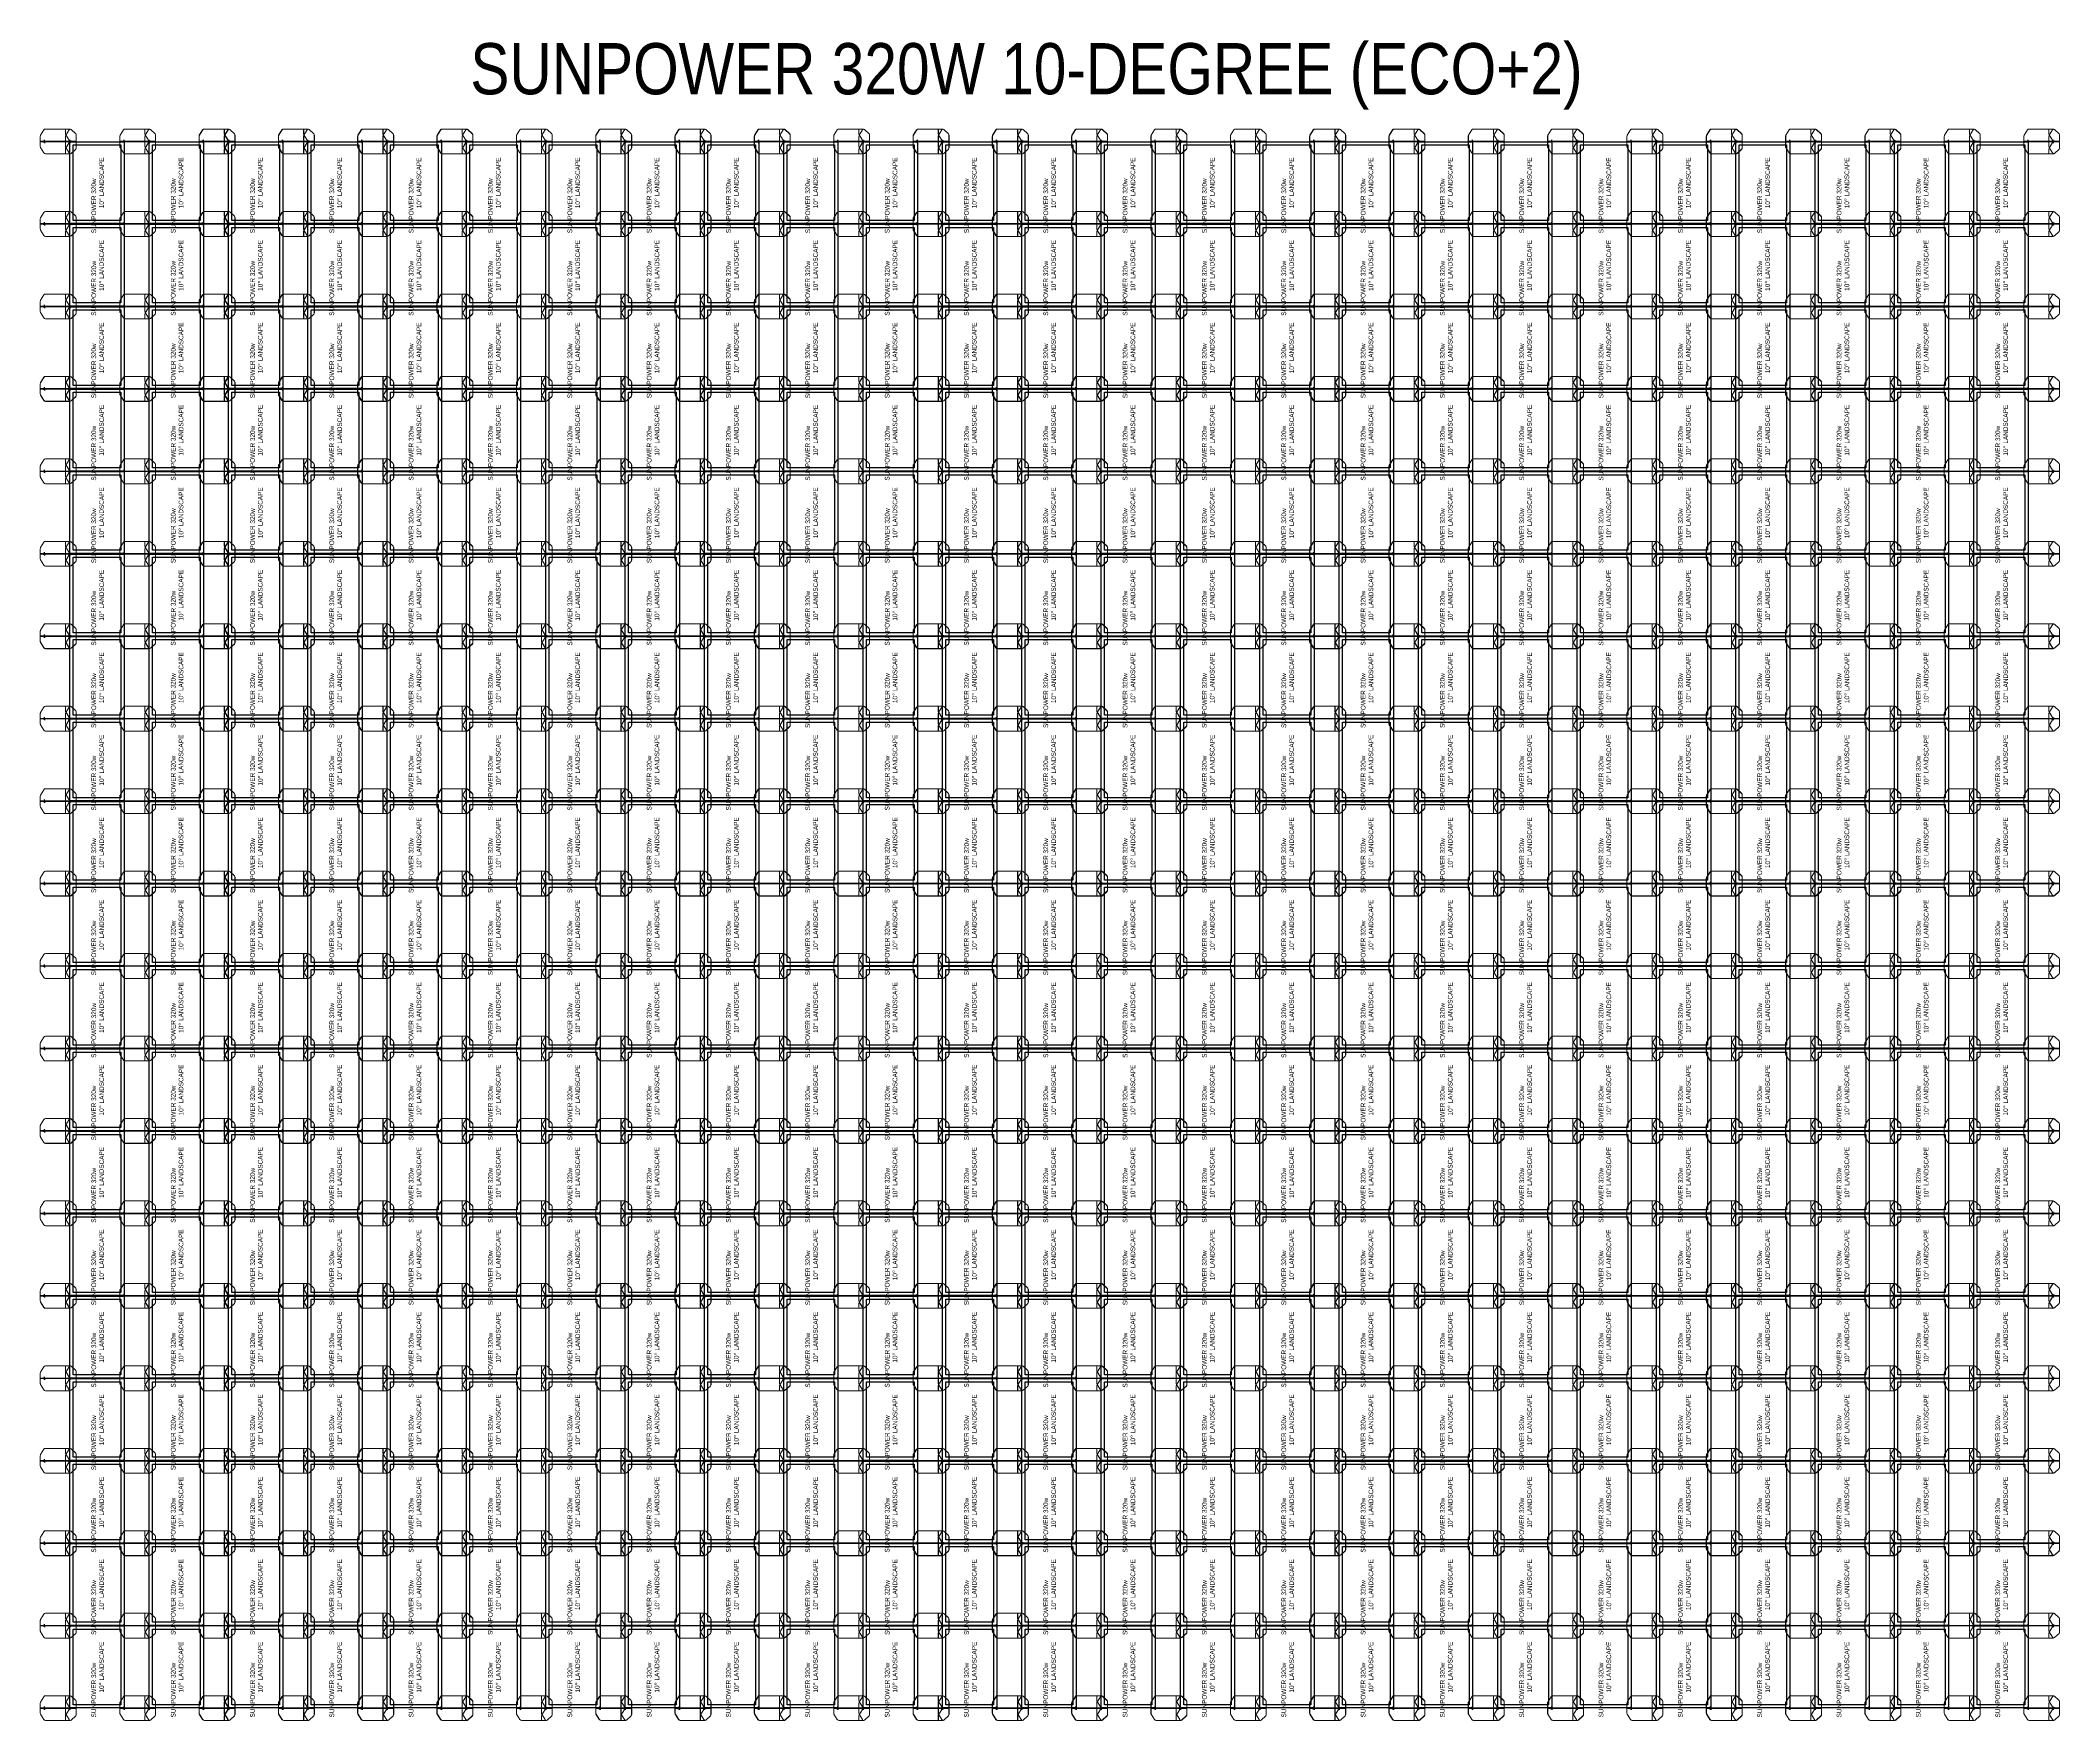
# Model space of a CAD drawing. Header units: feet. Extents: x 5003 to 6515, y 11783 to 13042.
import ezdxf

# ---------------------------------------------------------------- set-up
doc = ezdxf.new("R2010")
doc.units = ezdxf.units.FT
doc.header["$MEASUREMENT"] = 0
doc.layers.add('CANADIAN 255', color=7, linetype='Continuous')
doc.layers.add('E2-ECOFEET', color=1, linetype='Continuous', lineweight=5)
doc.styles.add('PAPER SPACE TXT', font='technic_.ttf', dxfattribs={"height": 0.125})
doc.styles.get("Standard").update_dxf_attribs({"font": 'calibri.ttf'})

# ---------------------------------------------------------------- blocks, each defined once
blk = doc.blocks.new('EcoFoot2+ single')
at = {"layer": 'Defpoints', "color": 251}
for points in [[(-0.2, 19.9), (-0.2, 18.9), (-1.2, 18.9)], [(0.2, 19.9), (0.2, 18.9), (1.2, 18.9)], [(-0.2, 1), (-0.2, 0), (-1.2, 0)], [(-0.2, -1), (-0.2, 0), (-1.2, 0)], [(0.2, 1), (0.2, 0), (1.2, 0)], [(0.2, -1), (0.2, 0), (1.2, 0)]]:
    blk.add_lwpolyline(points, dxfattribs=at)
for p in [(0, 18.9), (0, 0), (0, 0), (0, 0)]:
    blk.add_point(p, dxfattribs=at)
at = {"layer": 'E2-ECOFEET', "color": 42, "linetype": 'Continuous'}
for p, q in [((-0.2, -4.8), (-0.2, 22.1)), ((-0.2, 0.1), (-0.2, 17.2)), ((0.2, -4.8), (0.2, 22.1)), ((0.2, 0.1), (0.2, 17.2))]:
    blk.add_line(p, q, dxfattribs=at)
at = {"layer": 'E2-ECOFEET', "linetype": 'Continuous'}
blk.add_lwpolyline([(-9.3, 17.2), (-9.3, 0.1, 0.187182), (-9, -0.9), (-5.8, -4.4, 0.210696), (-4.7, -4.8), (4.7, -4.8, 0.210696), (5.8, -4.4), (9, -0.9, 0.187182), (9.3, 0.1), (9.3, 17.2), (9.3, 18.1, 0.261626), (8.6, 19.4), (4.6, 21.9, 0.137668), (3.8, 22.1), (-3.8, 22.1, 0.137668), (-4.6, 21.9), (-8.6, 19.4, 0.261626), (-9.3, 18.1)], format="xyb", close=True, dxfattribs=at)
at = {"layer": 'E2-ECOFEET', "color": 112, "linetype": 'Continuous'}
for points in [[(-0.2, -4.8), (-0.2, -1.7), (-0.2, -0.8, 0.261626), (-0.9, 0.5), (-5, 3, 0.137668), (-5.7, 3.2), (-9.3, 3.2)], [(0.2, -4.8), (0.2, -1.7), (0.2, -0.8, -0.261626), (0.9, 0.5), (5, 3, -0.137668), (5.7, 3.2), (9.3, 3.2)]]:
    blk.add_lwpolyline(points, format="xyb", dxfattribs=at)
at = {"layer": 'E2-ECOFEET', "color": 133, "linetype": 'Continuous'}
blk.add_lwpolyline([(9.3, -0.3, 0.18544), (8.6, 0.5), (4.6, 3, 0.137668), (3.8, 3.2), (-3.8, 3.2, 0.137668), (-4.6, 3), (-8.6, 0.5, 0.18544), (-9.3, -0.3, 0.18544)], format="xyb", dxfattribs=at)
blk = doc.blocks.new('SUNPOWER 230W 10 DGREE')
at = {"layer": 'CANADIAN 255', "linetype": 'Continuous'}
blk.add_lwpolyline([(-20.3, -30.7), (-20.3, 30.7), (20.3, 30.7), (20.3, -30.7), (-20.3, -30.7)], dxfattribs=at)
at = {"layer": 'CANADIAN 255', "color": 1, "linetype": 'Continuous'}
blk.add_lwpolyline([(-17.8, -28.3), (-17.8, 28.3), (17.8, 28.3), (17.8, -28.3)], close=True, dxfattribs=at)
at = {"layer": 'Defpoints', "color": 251, "insert": (0.6, -19.2), "char_height": 3.5, "attachment_point": 4, "rotation": 90}
blk.add_mtext('\\pi-18.664;{\\fTechnicLite|b0|i0|c2|p2;SUNPOWER 320w\\P\\pi0;10° LANDSCAPE}', dxfattribs=at)
blk = doc.blocks.new('SUNPOWER 320W ON ECO FEET')
at = {"color": 1}
blk.add_blockref('SUNPOWER 230W 10 DGREE', (0, 0), dxfattribs=at)
at = {"layer": 'E2-ECOFEET', "rotation": 90}
for p in [(-20.3, 30.9), (39.2, 30.9), (-20.3, -30.9), (39.2, -30.9)]:
    blk.add_blockref('EcoFoot2+ single', p, dxfattribs=at)

msp = doc.modelspace()

# ---------------------------------------------------------------- block references
at = {"color": 1}
for p in [(5045.2, 12935.2), (5104.7, 12935.2), (5164.1, 12935.2), (5223.5, 12935.2), (5282.9, 12935.2), (5342.3, 12935.2), (5401.8, 12935.2), (5461.2, 12935.2), (5520.6, 12935.2), (5580, 12935.2), (5639.5, 12935.2), (5698.9, 12935.2), (5758.3, 12935.2), (5817.7, 12935.2), (5877.1, 12935.2), (5936.6, 12935.2), (5996, 12935.2), (6055.4, 12935.2), (6114.8, 12935.2), (6174.2, 12935.2), (6233.7, 12935.2), (6293.1, 12935.2), (6352.5, 12935.2), (6411.9, 12935.2), (6471.4, 12935.2), (5045.2, 12873.4), (5104.7, 12873.4), (5164.1, 12873.4), (5223.5, 12873.4), (5282.9, 12873.4), (5342.3, 12873.4), (5401.8, 12873.4), (5461.2, 12873.4), (5520.6, 12873.4), (5580, 12873.4), (5639.5, 12873.4), (5698.9, 12873.4), (5758.3, 12873.4), (5817.7, 12873.4), (5877.1, 12873.4), (5936.6, 12873.4), (5996, 12873.4), (6055.4, 12873.4), (6114.8, 12873.4), (6174.2, 12873.4), (6233.7, 12873.4), (6293.1, 12873.4), (6352.5, 12873.4), (6411.9, 12873.4), (6471.4, 12873.4), (5045.2, 12811.6), (5104.7, 12811.6), (5164.1, 12811.6), (5223.5, 12811.6), (5282.9, 12811.6), (5342.3, 12811.6), (5401.8, 12811.6), (5461.2, 12811.6), (5520.6, 12811.6), (5580, 12811.6), (5639.5, 12811.6), (5698.9, 12811.6), (5758.3, 12811.6), (5817.7, 12811.6), (5877.1, 12811.6), (5936.6, 12811.6), (5996, 12811.6), (6055.4, 12811.6), (6114.8, 12811.6), (6174.2, 12811.6), (6233.7, 12811.6), (6293.1, 12811.6), (6352.5, 12811.6), (6411.9, 12811.6), (6471.4, 12811.6), (5045.2, 12749.9), (5104.7, 12749.9), (5164.1, 12749.9), (5223.5, 12749.9), (5282.9, 12749.9), (5342.3, 12749.9), (5401.8, 12749.9), (5461.2, 12749.9), (5520.6, 12749.9), (5580, 12749.9), (5639.5, 12749.9), (5698.9, 12749.9), (5758.3, 12749.9), (5817.7, 12749.9), (5877.1, 12749.9), (5936.6, 12749.9), (5996, 12749.9), (6055.4, 12749.9), (6114.8, 12749.9), (6174.2, 12749.9), (6233.7, 12749.9), (6293.1, 12749.9), (6352.5, 12749.9), (6411.9, 12749.9), (6471.4, 12749.9), (5045.2, 12688.1), (5104.7, 12688.1), (5164.1, 12688.1), (5223.5, 12688.1), (5282.9, 12688.1), (5342.3, 12688.1), (5401.8, 12688.1), (5461.2, 12688.1), (5520.6, 12688.1), (5580, 12688.1), (5639.5, 12688.1), (5698.9, 12688.1), (5758.3, 12688.1), (5817.7, 12688.1), (5877.1, 12688.1), (5936.6, 12688.1), (5996, 12688.1), (6055.4, 12688.1), (6114.8, 12688.1), (6174.2, 12688.1), (6233.7, 12688.1), (6293.1, 12688.1), (6352.5, 12688.1), (6411.9, 12688.1), (6471.4, 12688.1), (5045.2, 12626.3), (5104.7, 12626.3), (5164.1, 12626.3), (5223.5, 12626.3), (5282.9, 12626.3), (5342.3, 12626.3), (5401.8, 12626.3), (5461.2, 12626.3), (5520.6, 12626.3), (5580, 12626.3), (5639.5, 12626.3), (5698.9, 12626.3), (5758.3, 12626.3), (5817.7, 12626.3), (5877.1, 12626.3), (5936.6, 12626.3), (5996, 12626.3), (6055.4, 12626.3), (6114.8, 12626.3), (6174.2, 12626.3), (6233.7, 12626.3), (6293.1, 12626.3), (6352.5, 12626.3), (6411.9, 12626.3), (6471.4, 12626.3), (5045.2, 12564.6), (5104.7, 12564.6), (5164.1, 12564.6), (5223.5, 12564.6), (5282.9, 12564.6), (5342.3, 12564.6), (5401.8, 12564.6), (5461.2, 12564.6), (5520.6, 12564.6), (5580, 12564.6), (5639.5, 12564.6), (5698.9, 12564.6), (5758.3, 12564.6), (5817.7, 12564.6), (5877.1, 12564.6), (5936.6, 12564.6), (5996, 12564.6), (6055.4, 12564.6), (6114.8, 12564.6), (6174.2, 12564.6), (6233.7, 12564.6), (6293.1, 12564.6), (6352.5, 12564.6), (6411.9, 12564.6), (6471.4, 12564.6), (5045.2, 12502.8), (5104.7, 12502.8), (5164.1, 12502.8), (5223.5, 12502.8), (5282.9, 12502.8), (5342.3, 12502.8), (5401.8, 12502.8), (5461.2, 12502.8), (5520.6, 12502.8), (5580, 12502.8), (5639.5, 12502.8), (5698.9, 12502.8), (5758.3, 12502.8), (5817.7, 12502.8), (5877.1, 12502.8), (5936.6, 12502.8), (5996, 12502.8), (6055.4, 12502.8), (6114.8, 12502.8), (6174.2, 12502.8), (6233.7, 12502.8), (6293.1, 12502.8), (6352.5, 12502.8), (6411.9, 12502.8), (6471.4, 12502.8), (5045.2, 12441), (5104.7, 12441), (5164.1, 12441), (5223.5, 12441), (5282.9, 12441), (5342.3, 12441), (5401.8, 12441), (5461.2, 12441), (5520.6, 12441), (5580, 12441), (5639.5, 12441), (5698.9, 12441), (5758.3, 12441), (5817.7, 12441), (5877.1, 12441), (5936.6, 12441), (5996, 12441), (6055.4, 12441), (6114.8, 12441), (6174.2, 12441), (6233.7, 12441), (6293.1, 12441), (6352.5, 12441), (6411.9, 12441), (6471.4, 12441), (5045.2, 12379.3), (5104.7, 12379.3), (5164.1, 12379.3), (5223.5, 12379.3), (5282.9, 12379.3), (5342.3, 12379.3), (5401.8, 12379.3), (5461.2, 12379.3), (5520.6, 12379.3), (5580, 12379.3), (5639.5, 12379.3), (5698.9, 12379.3), (5758.3, 12379.3), (5817.7, 12379.3), (5877.1, 12379.3), (5936.6, 12379.3), (5996, 12379.3), (6055.4, 12379.3), (6114.8, 12379.3), (6174.2, 12379.3), (6233.7, 12379.3), (6293.1, 12379.3), (6352.5, 12379.3), (6411.9, 12379.3), (6471.4, 12379.3), (5045.2, 12317.5), (5104.7, 12317.5), (5164.1, 12317.5), (5223.5, 12317.5), (5282.9, 12317.5), (5342.3, 12317.5), (5401.8, 12317.5), (5461.2, 12317.5), (5520.6, 12317.5), (5580, 12317.5), (5639.5, 12317.5), (5698.9, 12317.5), (5758.3, 12317.5), (5817.7, 12317.5), (5877.1, 12317.5), (5936.6, 12317.5), (5996, 12317.5), (6055.4, 12317.5), (6114.8, 12317.5), (6174.2, 12317.5), (6233.7, 12317.5), (6293.1, 12317.5), (6352.5, 12317.5), (6411.9, 12317.5), (6471.4, 12317.5), (5045.2, 12255.7), (5104.7, 12255.7), (5164.1, 12255.7), (5223.5, 12255.7), (5282.9, 12255.7), (5342.3, 12255.7), (5401.8, 12255.7), (5461.2, 12255.7), (5520.6, 12255.7), (5580, 12255.7), (5639.5, 12255.7), (5698.9, 12255.7), (5758.3, 12255.7), (5817.7, 12255.7), (5877.1, 12255.7), (5936.6, 12255.7), (5996, 12255.7), (6055.4, 12255.7), (6114.8, 12255.7), (6174.2, 12255.7), (6233.7, 12255.7), (6293.1, 12255.7), (6352.5, 12255.7), (6411.9, 12255.7), (6471.4, 12255.7), (5045.2, 12194), (5104.7, 12194), (5164.1, 12194), (5223.5, 12194), (5282.9, 12194), (5342.3, 12194), (5401.8, 12194), (5461.2, 12194), (5520.6, 12194), (5580, 12194), (5639.5, 12194), (5698.9, 12194), (5758.3, 12194), (5817.7, 12194), (5877.1, 12194), (5936.6, 12194), (5996, 12194), (6055.4, 12194), (6114.8, 12194), (6174.2, 12194), (6233.7, 12194), (6293.1, 12194), (6352.5, 12194), (6411.9, 12194), (6471.4, 12194), (5045.2, 12132.2), (5104.7, 12132.2), (5164.1, 12132.2), (5223.5, 12132.2), (5282.9, 12132.2), (5342.3, 12132.2), (5401.8, 12132.2), (5461.2, 12132.2), (5520.6, 12132.2), (5580, 12132.2), (5639.5, 12132.2), (5698.9, 12132.2), (5758.3, 12132.2), (5817.7, 12132.2), (5877.1, 12132.2), (5936.6, 12132.2), (5996, 12132.2), (6055.4, 12132.2), (6114.8, 12132.2), (6174.2, 12132.2), (6233.7, 12132.2), (6293.1, 12132.2), (6352.5, 12132.2), (6411.9, 12132.2), (6471.4, 12132.2), (5045.2, 12070.5), (5104.7, 12070.5), (5164.1, 12070.5), (5223.5, 12070.5), (5282.9, 12070.5), (5342.3, 12070.5), (5401.8, 12070.5), (5461.2, 12070.5), (5520.6, 12070.5), (5580, 12070.5), (5639.5, 12070.5), (5698.9, 12070.5), (5758.3, 12070.5), (5817.7, 12070.5), (5877.1, 12070.5), (5936.6, 12070.5), (5996, 12070.5), (6055.4, 12070.5), (6114.8, 12070.5), (6174.2, 12070.5), (6233.7, 12070.5), (6293.1, 12070.5), (6352.5, 12070.5), (6411.9, 12070.5), (6471.4, 12070.5), (5045.2, 12008.7), (5104.7, 12008.7), (5164.1, 12008.7), (5223.5, 12008.7), (5282.9, 12008.7), (5342.3, 12008.7), (5401.8, 12008.7), (5461.2, 12008.7), (5520.6, 12008.7), (5580, 12008.7), (5639.5, 12008.7), (5698.9, 12008.7), (5758.3, 12008.7), (5817.7, 12008.7), (5877.1, 12008.7), (5936.6, 12008.7), (5996, 12008.7), (6055.4, 12008.7), (6114.8, 12008.7), (6174.2, 12008.7), (6233.7, 12008.7), (6293.1, 12008.7), (6352.5, 12008.7), (6411.9, 12008.7), (6471.4, 12008.7), (5045.2, 11946.9), (5104.7, 11946.9), (5164.1, 11946.9), (5223.5, 11946.9), (5282.9, 11946.9), (5342.3, 11946.9), (5401.8, 11946.9), (5461.2, 11946.9), (5520.6, 11946.9), (5580, 11946.9), (5639.5, 11946.9), (5698.9, 11946.9), (5758.3, 11946.9), (5817.7, 11946.9), (5877.1, 11946.9), (5936.6, 11946.9), (5996, 11946.9), (6055.4, 11946.9), (6114.8, 11946.9), (6174.2, 11946.9), (6233.7, 11946.9), (6293.1, 11946.9), (6352.5, 11946.9), (6411.9, 11946.9), (6471.4, 11946.9), (5045.2, 11885.2), (5104.7, 11885.2), (5164.1, 11885.2), (5223.5, 11885.2), (5282.9, 11885.2), (5342.3, 11885.2), (5401.8, 11885.2), (5461.2, 11885.2), (5520.6, 11885.2), (5580, 11885.2), (5639.5, 11885.2), (5698.9, 11885.2), (5758.3, 11885.2), (5817.7, 11885.2), (5877.1, 11885.2), (5936.6, 11885.2), (5996, 11885.2), (6055.4, 11885.2), (6114.8, 11885.2), (6174.2, 11885.2), (6233.7, 11885.2), (6293.1, 11885.2), (6352.5, 11885.2), (6411.9, 11885.2), (6471.4, 11885.2), (5045.2, 11823.4), (5104.7, 11823.4), (5164.1, 11823.4), (5223.5, 11823.4), (5282.9, 11823.4), (5342.3, 11823.4), (5401.8, 11823.4), (5461.2, 11823.4), (5520.6, 11823.4), (5580, 11823.4), (5639.5, 11823.4), (5698.9, 11823.4), (5758.3, 11823.4), (5817.7, 11823.4), (5877.1, 11823.4), (5936.6, 11823.4), (5996, 11823.4), (6055.4, 11823.4), (6114.8, 11823.4), (6174.2, 11823.4), (6233.7, 11823.4), (6293.1, 11823.4), (6352.5, 11823.4), (6411.9, 11823.4), (6471.4, 11823.4)]:
    msp.add_blockref('SUNPOWER 320W ON ECO FEET', p, dxfattribs=at)

# ---------------------------------------------------------------- texts
at = {"style": 'PAPER SPACE TXT'}
msp.add_text('SUNPOWER 320W 10-DEGREE (ECO+2)', height=38.334, dxfattribs=at).set_placement((5324.9, 13001.4))

doc.saveas('drawing.dxf')
